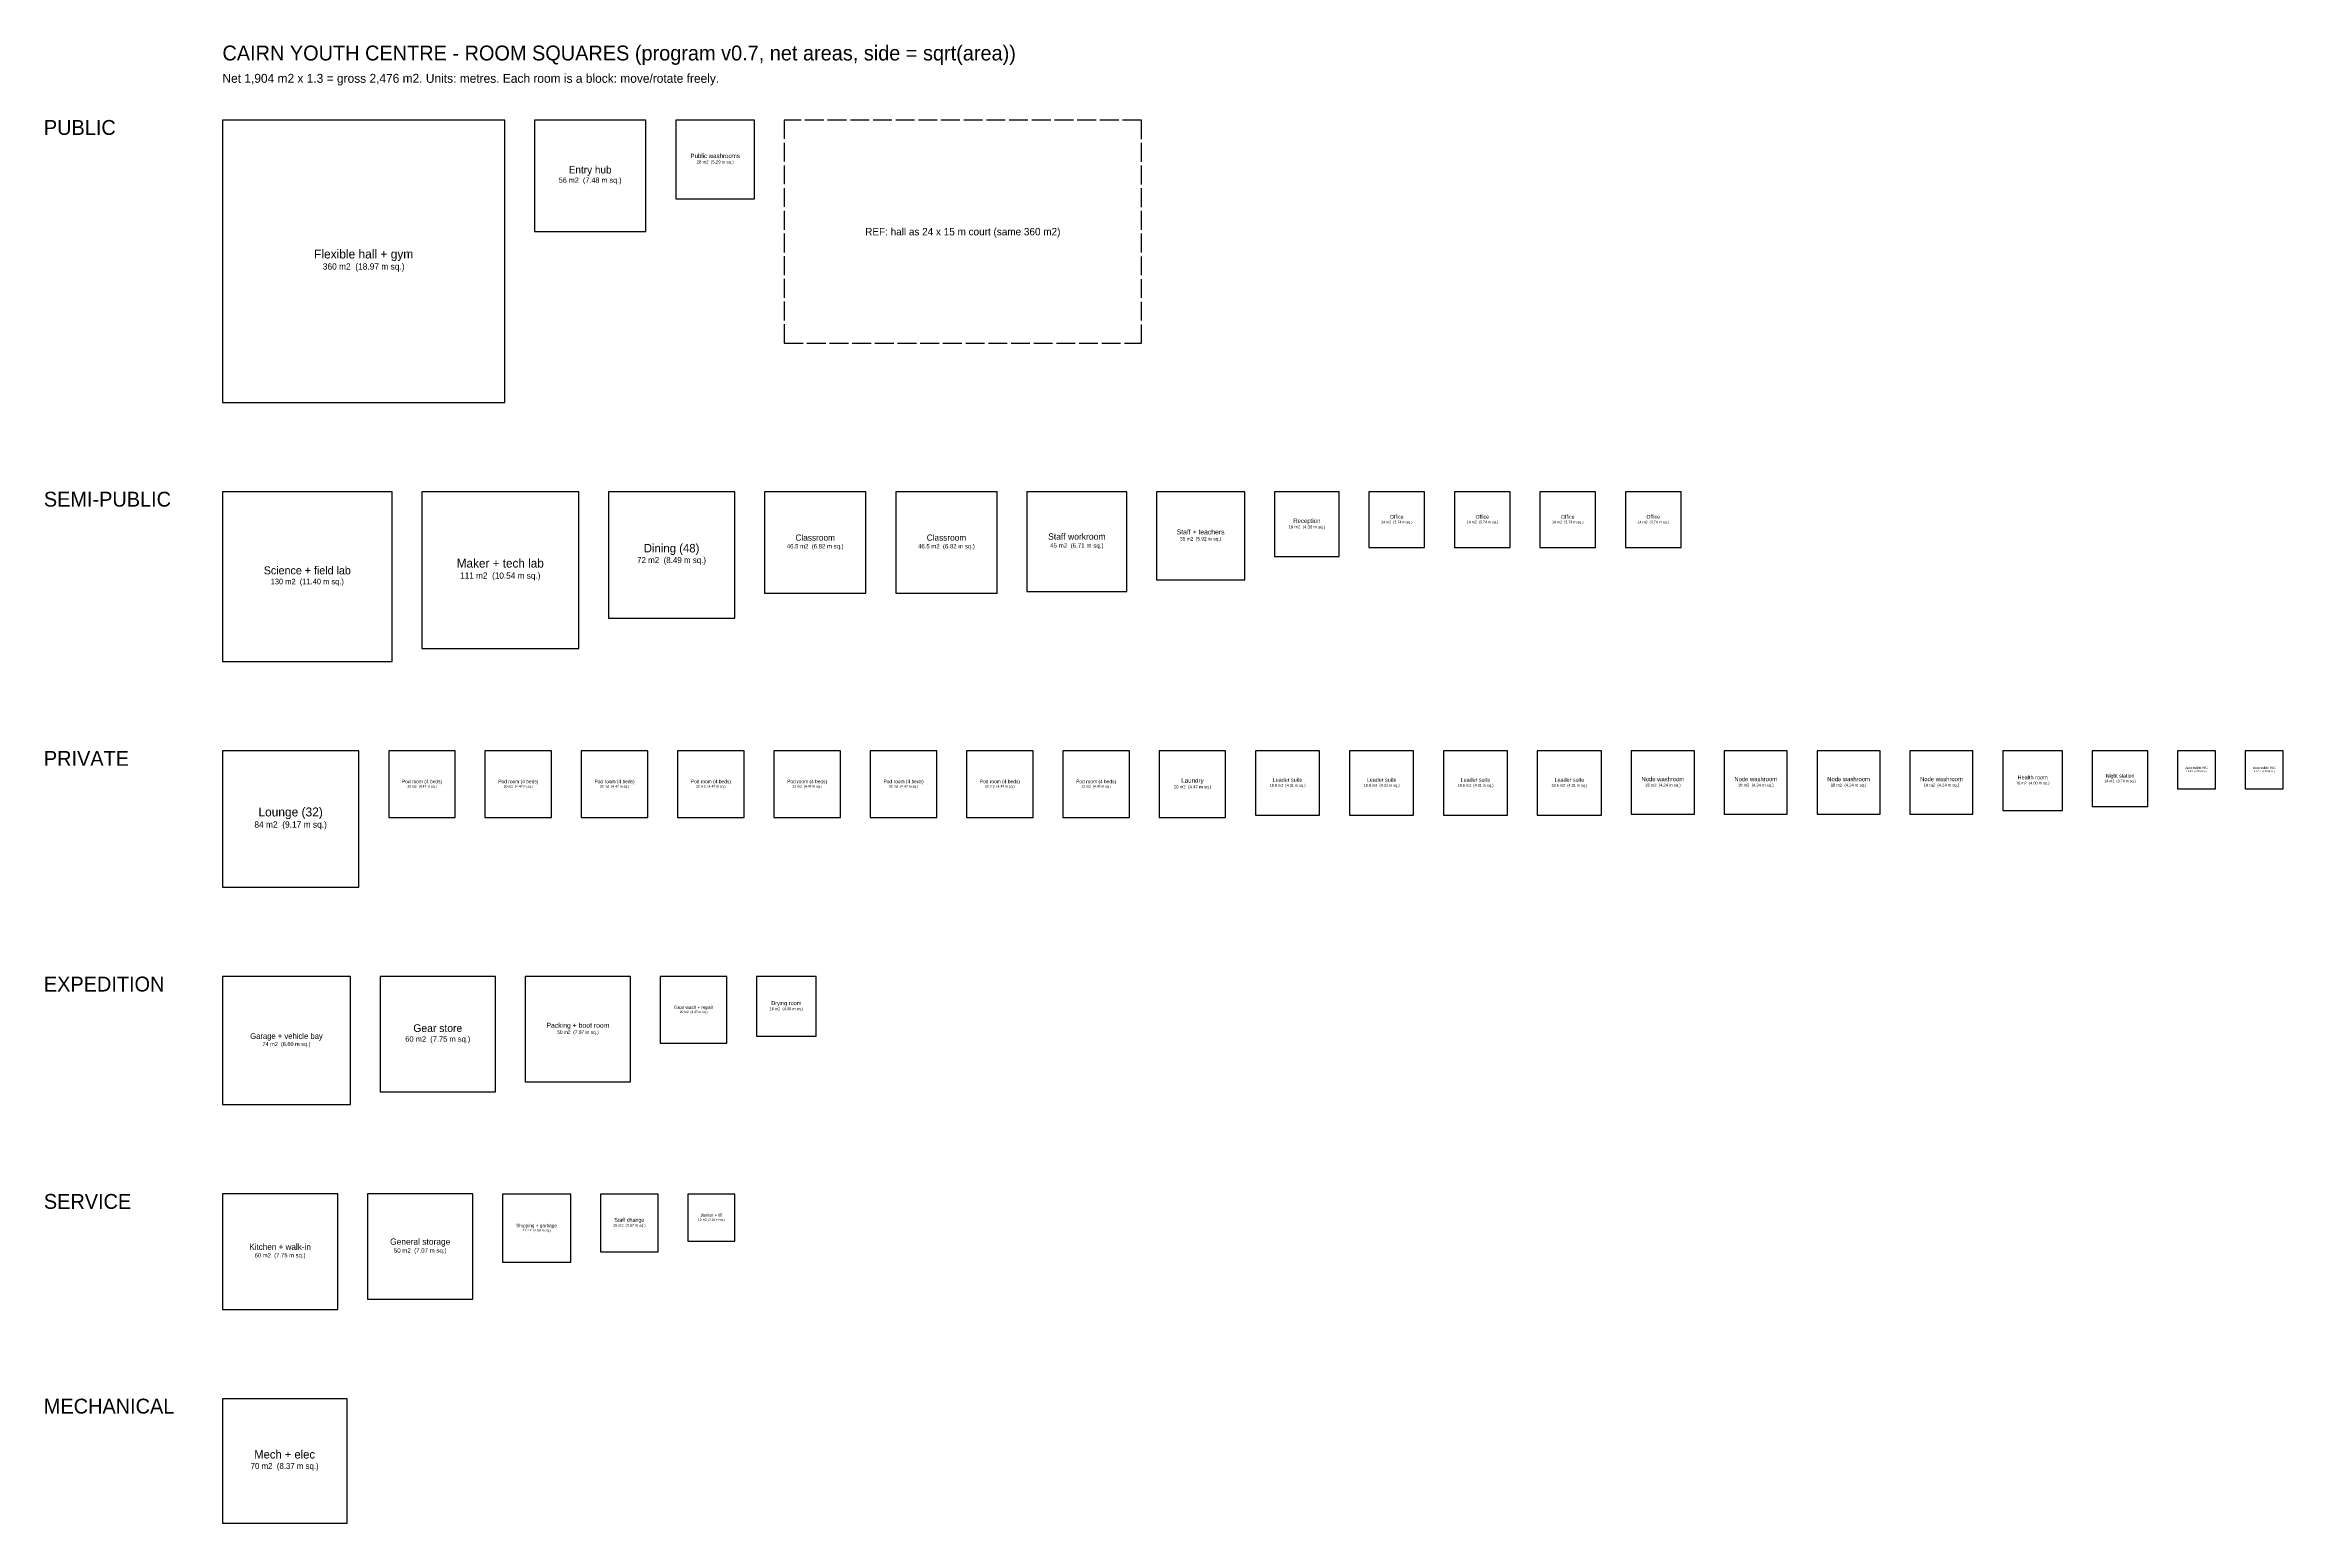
# Model space of a CAD drawing. Header units: metres. Extents: x -12 to 138, y -94 to 5.
import ezdxf
from ezdxf.enums import TextEntityAlignment as Align

# ---------------------------------------------------------------- set-up
doc = ezdxf.new("R2010")
doc.units = ezdxf.units.M
doc.linetypes.add('DASHED', pattern=[1.524, 1.27, -0.254])
for name, color, linetype in [('ANNO', 7, 'Continuous'), ('REF-COURT', 1, 'DASHED'), ('ROOM-EXPEDITION', 3, 'Continuous'), ('ROOM-MECHANICAL', 8, 'Continuous'), ('ROOM-PRIVATE', 4, 'Continuous'), ('ROOM-PUBLIC', 30, 'Continuous'), ('ROOM-SEMI-PUBLIC', 2, 'Continuous'), ('ROOM-SERVICE', 6, 'Continuous'), ('ROOM-TEXT', 7, 'Continuous')]:
    doc.layers.add(name, color=color, linetype=linetype)

# ---------------------------------------------------------------- blocks, each defined once
blk = doc.blocks.new('RM_Flexible_hall_and_gym')
at = {"layer": 'ROOM-PUBLIC'}
blk.add_lwpolyline([(0, 0), (18.97, 0), (18.97, 18.97), (0, 18.97)], close=True, dxfattribs=at)
at = {"layer": 'ROOM-TEXT'}
for s, height, p in [('Flexible hall + gym', 0.6, (9.49, 9.97)), ('360 m2  (18.97 m sq.)', 0.42, (9.49, 9.13))]:
    blk.add_text(s, height=height, dxfattribs=at).set_placement(p, align=Align.MIDDLE_CENTER)
blk = doc.blocks.new('RM_Entry_hub')
at = {"layer": 'ROOM-PUBLIC'}
blk.add_lwpolyline([(0, 0), (7.48, 0), (7.48, 7.48), (0, 7.48)], close=True, dxfattribs=at)
at = {"layer": 'ROOM-TEXT'}
for s, height, p in [('56 m2  (7.48 m sq.)', 0.3524, (3.74, 3.44)), ('Entry hub', 0.503, (3.74, 4.14))]:
    blk.add_text(s, height=height, dxfattribs=at).set_placement(p, align=Align.MIDDLE_CENTER)
blk = doc.blocks.new('RM_Public_washrooms')
at = {"layer": 'ROOM-PUBLIC'}
blk.add_lwpolyline([(0, 0), (5.29, 0), (5.29, 5.29), (0, 5.29)], close=True, dxfattribs=at)
at = {"layer": 'ROOM-TEXT'}
for s, height, p in [('Public washrooms', 0.2959, (2.65, 2.88)), ('28 m2  (5.29 m sq.)', 0.2071, (2.65, 2.47))]:
    blk.add_text(s, height=height, dxfattribs=at).set_placement(p, align=Align.MIDDLE_CENTER)
blk = doc.blocks.new('RM_Science_and_field_lab')
at = {"layer": 'ROOM-SEMI-PUBLIC'}
blk.add_lwpolyline([(0, 0), (11.4, 0), (11.4, 11.4), (0, 11.4)], close=True, dxfattribs=at)
at = {"layer": 'ROOM-TEXT'}
for s, height, p in [('Science + field lab', 0.5369, (5.7, 6.13)), ('130 m2  (11.40 m sq.)', 0.3758, (5.7, 5.38))]:
    blk.add_text(s, height=height, dxfattribs=at).set_placement(p, align=Align.MIDDLE_CENTER)
blk = doc.blocks.new('RM_Maker_and_tech_lab')
at = {"layer": 'ROOM-SEMI-PUBLIC'}
blk.add_lwpolyline([(0, 0), (10.54, 0), (10.54, 10.54), (0, 10.54)], close=True, dxfattribs=at)
at = {"layer": 'ROOM-TEXT'}
for s, height, p in [('Maker + tech lab', 0.5892, (5.27, 5.74)), ('111 m2  (10.54 m sq.)', 0.4124, (5.27, 4.91))]:
    blk.add_text(s, height=height, dxfattribs=at).set_placement(p, align=Align.MIDDLE_CENTER)
blk = doc.blocks.new('RM_Dining_48')
at = {"layer": 'ROOM-SEMI-PUBLIC'}
blk.add_lwpolyline([(0, 0), (8.49, 0), (8.49, 8.49), (0, 8.49)], close=True, dxfattribs=at)
at = {"layer": 'ROOM-TEXT'}
for s, height, p in [('Dining (48)', 0.5708, (4.24, 4.7)), ('72 m2  (8.49 m sq.)', 0.3996, (4.24, 3.9))]:
    blk.add_text(s, height=height, dxfattribs=at).set_placement(p, align=Align.MIDDLE_CENTER)
blk = doc.blocks.new('RM_Classroom')
at = {"layer": 'ROOM-SEMI-PUBLIC'}
blk.add_lwpolyline([(0, 0), (6.82, 0), (6.82, 6.82), (0, 6.82)], close=True, dxfattribs=at)
at = {"layer": 'ROOM-TEXT'}
for s, height, p in [('46.5 m2  (6.82 m sq.)', 0.2905, (3.41, 3.16)), ('Classroom', 0.415, (3.41, 3.74))]:
    blk.add_text(s, height=height, dxfattribs=at).set_placement(p, align=Align.MIDDLE_CENTER)
blk = doc.blocks.new('RM_Staff_workroom')
at = {"layer": 'ROOM-SEMI-PUBLIC'}
blk.add_lwpolyline([(0, 0), (6.71, 0), (6.71, 6.71), (0, 6.71)], close=True, dxfattribs=at)
at = {"layer": 'ROOM-TEXT'}
for s, height, p in [('Staff workroom', 0.4287, (3.35, 3.7)), ('45 m2  (6.71 m sq.)', 0.3001, (3.35, 3.1))]:
    blk.add_text(s, height=height, dxfattribs=at).set_placement(p, align=Align.MIDDLE_CENTER)
blk = doc.blocks.new('RM_Staff_and_teachers')
at = {"layer": 'ROOM-SEMI-PUBLIC'}
blk.add_lwpolyline([(0, 0), (5.92, 0), (5.92, 5.92), (0, 5.92)], close=True, dxfattribs=at)
at = {"layer": 'ROOM-TEXT'}
for s, height, p in [('Staff + teachers', 0.3308, (2.96, 3.22)), ('35 m2  (5.92 m sq.)', 0.2316, (2.96, 2.76))]:
    blk.add_text(s, height=height, dxfattribs=at).set_placement(p, align=Align.MIDDLE_CENTER)
blk = doc.blocks.new('RM_Reception')
at = {"layer": 'ROOM-SEMI-PUBLIC'}
blk.add_lwpolyline([(0, 0), (4.36, 0), (4.36, 4.36), (0, 4.36)], close=True, dxfattribs=at)
at = {"layer": 'ROOM-TEXT'}
for s, height, p in [('19 m2  (4.36 m sq.)', 0.2053, (2.18, 2)), ('Reception', 0.293, (2.18, 2.41))]:
    blk.add_text(s, height=height, dxfattribs=at).set_placement(p, align=Align.MIDDLE_CENTER)
blk = doc.blocks.new('RM_Office')
at = {"layer": 'ROOM-SEMI-PUBLIC'}
blk.add_lwpolyline([(0, 0), (3.74, 0), (3.74, 3.74), (0, 3.74)], close=True, dxfattribs=at)
at = {"layer": 'ROOM-TEXT'}
for s, height, p in [('14 m2  (3.74 m sq.)', 0.1762, (1.87, 1.72)), ('Office', 0.252, (1.87, 2.07))]:
    blk.add_text(s, height=height, dxfattribs=at).set_placement(p, align=Align.MIDDLE_CENTER)
blk = doc.blocks.new('RM_Lounge_32')
at = {"layer": 'ROOM-PRIVATE'}
blk.add_lwpolyline([(0, 0), (9.17, 0), (9.17, 9.17), (0, 9.17)], close=True, dxfattribs=at)
at = {"layer": 'ROOM-TEXT'}
for s, height, p in [('Lounge (32)', 0.6, (4.58, 5.06)), ('84 m2  (9.17 m sq.)', 0.42, (4.58, 4.22))]:
    blk.add_text(s, height=height, dxfattribs=at).set_placement(p, align=Align.MIDDLE_CENTER)
blk = doc.blocks.new('RM_Pod_room_4_beds')
at = {"layer": 'ROOM-PRIVATE'}
blk.add_lwpolyline([(0, 0), (4.47, 0), (4.47, 4.47), (0, 4.47)], close=True, dxfattribs=at)
at = {"layer": 'ROOM-TEXT'}
for s, height, p in [('Pod room (4 beds)', 0.2354, (2.24, 2.42)), ('20 m2  (4.47 m sq.)', 0.1648, (2.24, 2.09))]:
    blk.add_text(s, height=height, dxfattribs=at).set_placement(p, align=Align.MIDDLE_CENTER)
blk = doc.blocks.new('RM_Laundry')
at = {"layer": 'ROOM-PRIVATE'}
blk.add_lwpolyline([(0, 0), (4.47, 0), (4.47, 4.47), (0, 4.47)], close=True, dxfattribs=at)
at = {"layer": 'ROOM-TEXT'}
for s, height, p in [('20 m2  (4.47 m sq.)', 0.2106, (2.24, 2.06)), ('Laundry', 0.301, (2.24, 2.48))]:
    blk.add_text(s, height=height, dxfattribs=at).set_placement(p, align=Align.MIDDLE_CENTER)
blk = doc.blocks.new('RM_Leader_suite')
at = {"layer": 'ROOM-PRIVATE'}
blk.add_lwpolyline([(0, 0), (4.31, 0), (4.31, 4.31), (0, 4.31)], close=True, dxfattribs=at)
at = {"layer": 'ROOM-TEXT'}
for s, height, p in [('18.6 m2  (4.31 m sq.)', 0.1838, (2.16, 2)), ('Leader suite', 0.2625, (2.16, 2.37))]:
    blk.add_text(s, height=height, dxfattribs=at).set_placement(p, align=Align.MIDDLE_CENTER)
blk = doc.blocks.new('RM_Node_washroom')
at = {"layer": 'ROOM-PRIVATE'}
blk.add_lwpolyline([(0, 0), (4.24, 0), (4.24, 4.24), (0, 4.24)], close=True, dxfattribs=at)
at = {"layer": 'ROOM-TEXT'}
for s, height, p in [('Node washroom', 0.2854, (2.12, 2.35)), ('18 m2  (4.24 m sq.)', 0.1998, (2.12, 1.95))]:
    blk.add_text(s, height=height, dxfattribs=at).set_placement(p, align=Align.MIDDLE_CENTER)
blk = doc.blocks.new('RM_Health_room')
at = {"layer": 'ROOM-PRIVATE'}
blk.add_lwpolyline([(0, 0), (4, 0), (4, 4), (0, 4)], close=True, dxfattribs=at)
at = {"layer": 'ROOM-TEXT'}
for s, height, p in [('16 m2  (4.00 m sq.)', 0.1884, (2, 1.84)), ('Health room', 0.2691, (2, 2.22))]:
    blk.add_text(s, height=height, dxfattribs=at).set_placement(p, align=Align.MIDDLE_CENTER)
blk = doc.blocks.new('RM_Night_station')
at = {"layer": 'ROOM-PRIVATE'}
blk.add_lwpolyline([(0, 0), (3.74, 0), (3.74, 3.74), (0, 3.74)], close=True, dxfattribs=at)
at = {"layer": 'ROOM-TEXT'}
for s, height, p in [('14 m2  (3.74 m sq.)', 0.1762, (1.87, 1.72)), ('Night station', 0.2517, (1.87, 2.07))]:
    blk.add_text(s, height=height, dxfattribs=at).set_placement(p, align=Align.MIDDLE_CENTER)
blk = doc.blocks.new('RM_Accessible_WC')
at = {"layer": 'ROOM-PRIVATE'}
blk.add_lwpolyline([(0, 0), (2.55, 0), (2.55, 2.55), (0, 2.55)], close=True, dxfattribs=at)
at = {"layer": 'ROOM-TEXT'}
for s, height, p in [('Accessible WC', 0.1629, (1.27, 1.41)), ('6.5 m2  (2.55 m sq.)', 0.1141, (1.27, 1.18))]:
    blk.add_text(s, height=height, dxfattribs=at).set_placement(p, align=Align.MIDDLE_CENTER)
blk = doc.blocks.new('RM_Garage_and_vehicle_bay')
at = {"layer": 'ROOM-EXPEDITION'}
blk.add_lwpolyline([(0, 0), (8.6, 0), (8.6, 8.6), (0, 8.6)], close=True, dxfattribs=at)
at = {"layer": 'ROOM-TEXT'}
for s, height, p in [('Garage + vehicle bay', 0.3848, (4.3, 4.61)), ('74 m2  (8.60 m sq.)', 0.2694, (4.3, 4.07))]:
    blk.add_text(s, height=height, dxfattribs=at).set_placement(p, align=Align.MIDDLE_CENTER)
blk = doc.blocks.new('RM_Gear_store')
at = {"layer": 'ROOM-EXPEDITION'}
blk.add_lwpolyline([(0, 0), (7.75, 0), (7.75, 7.75), (0, 7.75)], close=True, dxfattribs=at)
at = {"layer": 'ROOM-TEXT'}
for s, height, p in [('Gear store', 0.521, (3.87, 4.29)), ('60 m2  (7.75 m sq.)', 0.3648, (3.87, 3.56))]:
    blk.add_text(s, height=height, dxfattribs=at).set_placement(p, align=Align.MIDDLE_CENTER)
blk = doc.blocks.new('RM_Packing_and_boot_room')
at = {"layer": 'ROOM-EXPEDITION'}
blk.add_lwpolyline([(0, 0), (7.07, 0), (7.07, 7.07), (0, 7.07)], close=True, dxfattribs=at)
at = {"layer": 'ROOM-TEXT'}
for s, height, p in [('Packing + boot room', 0.333, (3.54, 3.8)), ('50 m2  (7.07 m sq.)', 0.2331, (3.54, 3.34))]:
    blk.add_text(s, height=height, dxfattribs=at).set_placement(p, align=Align.MIDDLE_CENTER)
blk = doc.blocks.new('RM_Gear_wash_and_repair')
at = {"layer": 'ROOM-EXPEDITION'}
blk.add_lwpolyline([(0, 0), (4.47, 0), (4.47, 4.47), (0, 4.47)], close=True, dxfattribs=at)
at = {"layer": 'ROOM-TEXT'}
for s, height, p in [('Gear wash + repair', 0.2223, (2.24, 2.41)), ('20 m2  (4.47 m sq.)', 0.1556, (2.24, 2.1))]:
    blk.add_text(s, height=height, dxfattribs=at).set_placement(p, align=Align.MIDDLE_CENTER)
blk = doc.blocks.new('RM_Drying_room')
at = {"layer": 'ROOM-EXPEDITION'}
blk.add_lwpolyline([(0, 0), (4, 0), (4, 4), (0, 4)], close=True, dxfattribs=at)
at = {"layer": 'ROOM-TEXT'}
for s, height, p in [('16 m2  (4.00 m sq.)', 0.1884, (2, 1.84)), ('Drying room', 0.2691, (2, 2.22))]:
    blk.add_text(s, height=height, dxfattribs=at).set_placement(p, align=Align.MIDDLE_CENTER)
blk = doc.blocks.new('RM_Kitchen_and_walk-in')
at = {"layer": 'ROOM-SERVICE'}
blk.add_lwpolyline([(0, 0), (7.75, 0), (7.75, 7.75), (0, 7.75)], close=True, dxfattribs=at)
at = {"layer": 'ROOM-TEXT'}
for s, height, p in [('Kitchen + walk-in', 0.4077, (3.87, 4.2)), ('60 m2  (7.75 m sq.)', 0.2854, (3.87, 3.63))]:
    blk.add_text(s, height=height, dxfattribs=at).set_placement(p, align=Align.MIDDLE_CENTER)
blk = doc.blocks.new('RM_General_storage')
at = {"layer": 'ROOM-SERVICE'}
blk.add_lwpolyline([(0, 0), (7.07, 0), (7.07, 7.07), (0, 7.07)], close=True, dxfattribs=at)
at = {"layer": 'ROOM-TEXT'}
for s, height, p in [('General storage', 0.4218, (3.54, 3.87)), ('50 m2  (7.07 m sq.)', 0.2952, (3.54, 3.28))]:
    blk.add_text(s, height=height, dxfattribs=at).set_placement(p, align=Align.MIDDLE_CENTER)
blk = doc.blocks.new('RM_Shipping_and_garbage')
at = {"layer": 'ROOM-SERVICE'}
blk.add_lwpolyline([(0, 0), (4.58, 0), (4.58, 4.58), (0, 4.58)], close=True, dxfattribs=at)
at = {"layer": 'ROOM-TEXT'}
for s, height, p in [('Shipping + garbage', 0.2278, (2.29, 2.47)), ('21 m2  (4.58 m sq.)', 0.1595, (2.29, 2.15))]:
    blk.add_text(s, height=height, dxfattribs=at).set_placement(p, align=Align.MIDDLE_CENTER)
blk = doc.blocks.new('RM_Staff_change')
at = {"layer": 'ROOM-SERVICE'}
blk.add_lwpolyline([(0, 0), (3.87, 0), (3.87, 3.87), (0, 3.87)], close=True, dxfattribs=at)
at = {"layer": 'ROOM-TEXT'}
for s, height, p in [('15 m2  (3.87 m sq.)', 0.1824, (1.94, 1.78)), ('Staff change', 0.2605, (1.94, 2.14))]:
    blk.add_text(s, height=height, dxfattribs=at).set_placement(p, align=Align.MIDDLE_CENTER)
blk = doc.blocks.new('RM_Janitor_and_IT')
at = {"layer": 'ROOM-SERVICE'}
blk.add_lwpolyline([(0, 0), (3.16, 0), (3.16, 3.16), (0, 3.16)], close=True, dxfattribs=at)
at = {"layer": 'ROOM-TEXT'}
for s, height, p in [('10 m2  (3.16 m sq.)', 0.1489, (1.58, 1.45)), ('Janitor + IT', 0.2127, (1.58, 1.75))]:
    blk.add_text(s, height=height, dxfattribs=at).set_placement(p, align=Align.MIDDLE_CENTER)
blk = doc.blocks.new('RM_Mech_and_elec')
at = {"layer": 'ROOM-MECHANICAL'}
blk.add_lwpolyline([(0, 0), (8.37, 0), (8.37, 8.37), (0, 8.37)], close=True, dxfattribs=at)
at = {"layer": 'ROOM-TEXT'}
for s, height, p in [('Mech + elec', 0.5629, (4.18, 4.63)), ('70 m2  (8.37 m sq.)', 0.394, (4.18, 3.85))]:
    blk.add_text(s, height=height, dxfattribs=at).set_placement(p, align=Align.MIDDLE_CENTER)

msp = doc.modelspace()

# ---------------------------------------------------------------- linework, layer by layer
at = {"layer": 'REF-COURT'}
msp.add_lwpolyline([(37.75, -15), (61.75, -15), (61.75, 0), (37.75, 0)], close=True, dxfattribs=at)

# ---------------------------------------------------------------- block references
for name, p in [('RM_Flexible_hall_and_gym', (0, -18.97)), ('RM_Entry_hub', (20.97, -7.48)), ('RM_Public_washrooms', (30.46, -5.29)), ('RM_Science_and_field_lab', (0, -36.38)), ('RM_Maker_and_tech_lab', (13.4, -35.51)), ('RM_Dining_48', (25.94, -33.46)), ('RM_Classroom', (36.42, -31.79)), ('RM_Classroom', (45.24, -31.79)), ('RM_Staff_workroom', (54.06, -31.68)), ('RM_Staff_and_teachers', (62.77, -30.89)), ('RM_Reception', (70.69, -29.33)), ('RM_Office', (77.04, -28.72)), ('RM_Office', (82.79, -28.72)), ('RM_Office', (88.53, -28.72)), ('RM_Office', (94.27, -28.72)), ('RM_Lounge_32', (0, -51.54)), ('RM_Pod_room_4_beds', (11.17, -46.85)), ('RM_Pod_room_4_beds', (17.64, -46.85)), ('RM_Pod_room_4_beds', (24.11, -46.85)), ('RM_Pod_room_4_beds', (30.58, -46.85)), ('RM_Pod_room_4_beds', (37.05, -46.85)), ('RM_Pod_room_4_beds', (43.53, -46.85)), ('RM_Pod_room_4_beds', (50, -46.85)), ('RM_Pod_room_4_beds', (56.47, -46.85)), ('RM_Laundry', (62.94, -46.85)), ('RM_Leader_suite', (69.41, -46.69)), ('RM_Leader_suite', (75.73, -46.69)), ('RM_Leader_suite', (82.04, -46.69)), ('RM_Leader_suite', (88.35, -46.69)), ('RM_Node_washroom', (94.67, -46.62)), ('RM_Node_washroom', (100.91, -46.62)), ('RM_Node_washroom', (107.15, -46.62)), ('RM_Node_washroom', (113.39, -46.62)), ('RM_Health_room', (119.64, -46.38)), ('RM_Night_station', (125.64, -46.12)), ('RM_Accessible_WC', (131.38, -44.92)), ('RM_Accessible_WC', (135.93, -44.92)), ('RM_Garage_and_vehicle_bay', (0, -66.14)), ('RM_Gear_store', (10.6, -65.29)), ('RM_Packing_and_boot_room', (20.35, -64.61)), ('RM_Gear_wash_and_repair', (29.42, -62.01)), ('RM_Drying_room', (35.89, -61.54)), ('RM_Kitchen_and_walk-in', (0, -79.89)), ('RM_General_storage', (9.75, -79.21)), ('RM_Shipping_and_garbage', (18.82, -76.73)), ('RM_Staff_change', (25.4, -76.02)), ('RM_Janitor_and_IT', (31.27, -75.31)), ('RM_Mech_and_elec', (0, -94.26))]:
    msp.add_blockref(name, p)

# ---------------------------------------------------------------- texts
at = {"layer": 'ANNO'}
for s, height, p in [('CAIRN YOUTH CENTRE - ROOM SQUARES (program v0.7, net areas, side = sqrt(area))', 1, (0, 4)), ('Net 1,904 m2 x 1.3 = gross 2,476 m2. Units: metres. Each room is a block: move/rotate freely.', 0.6, (0, 2.5)), ('PUBLIC', 1, (-12, -1)), ('SEMI-PUBLIC', 1, (-12, -25.97)), ('PRIVATE', 1, (-12, -43.38)), ('EXPEDITION', 1, (-12, -58.54)), ('SERVICE', 1, (-12, -73.14)), ('MECHANICAL', 1, (-12, -86.89))]:
    msp.add_text(s, height=height, dxfattribs=at).set_placement(p)
at = {"layer": 'REF-COURT'}
msp.add_text('REF: hall as 24 x 15 m court (same 360 m2)', height=0.5, dxfattribs=at).set_placement((49.75, -7.5), align=Align.MIDDLE_CENTER)

doc.saveas('drawing.dxf')
